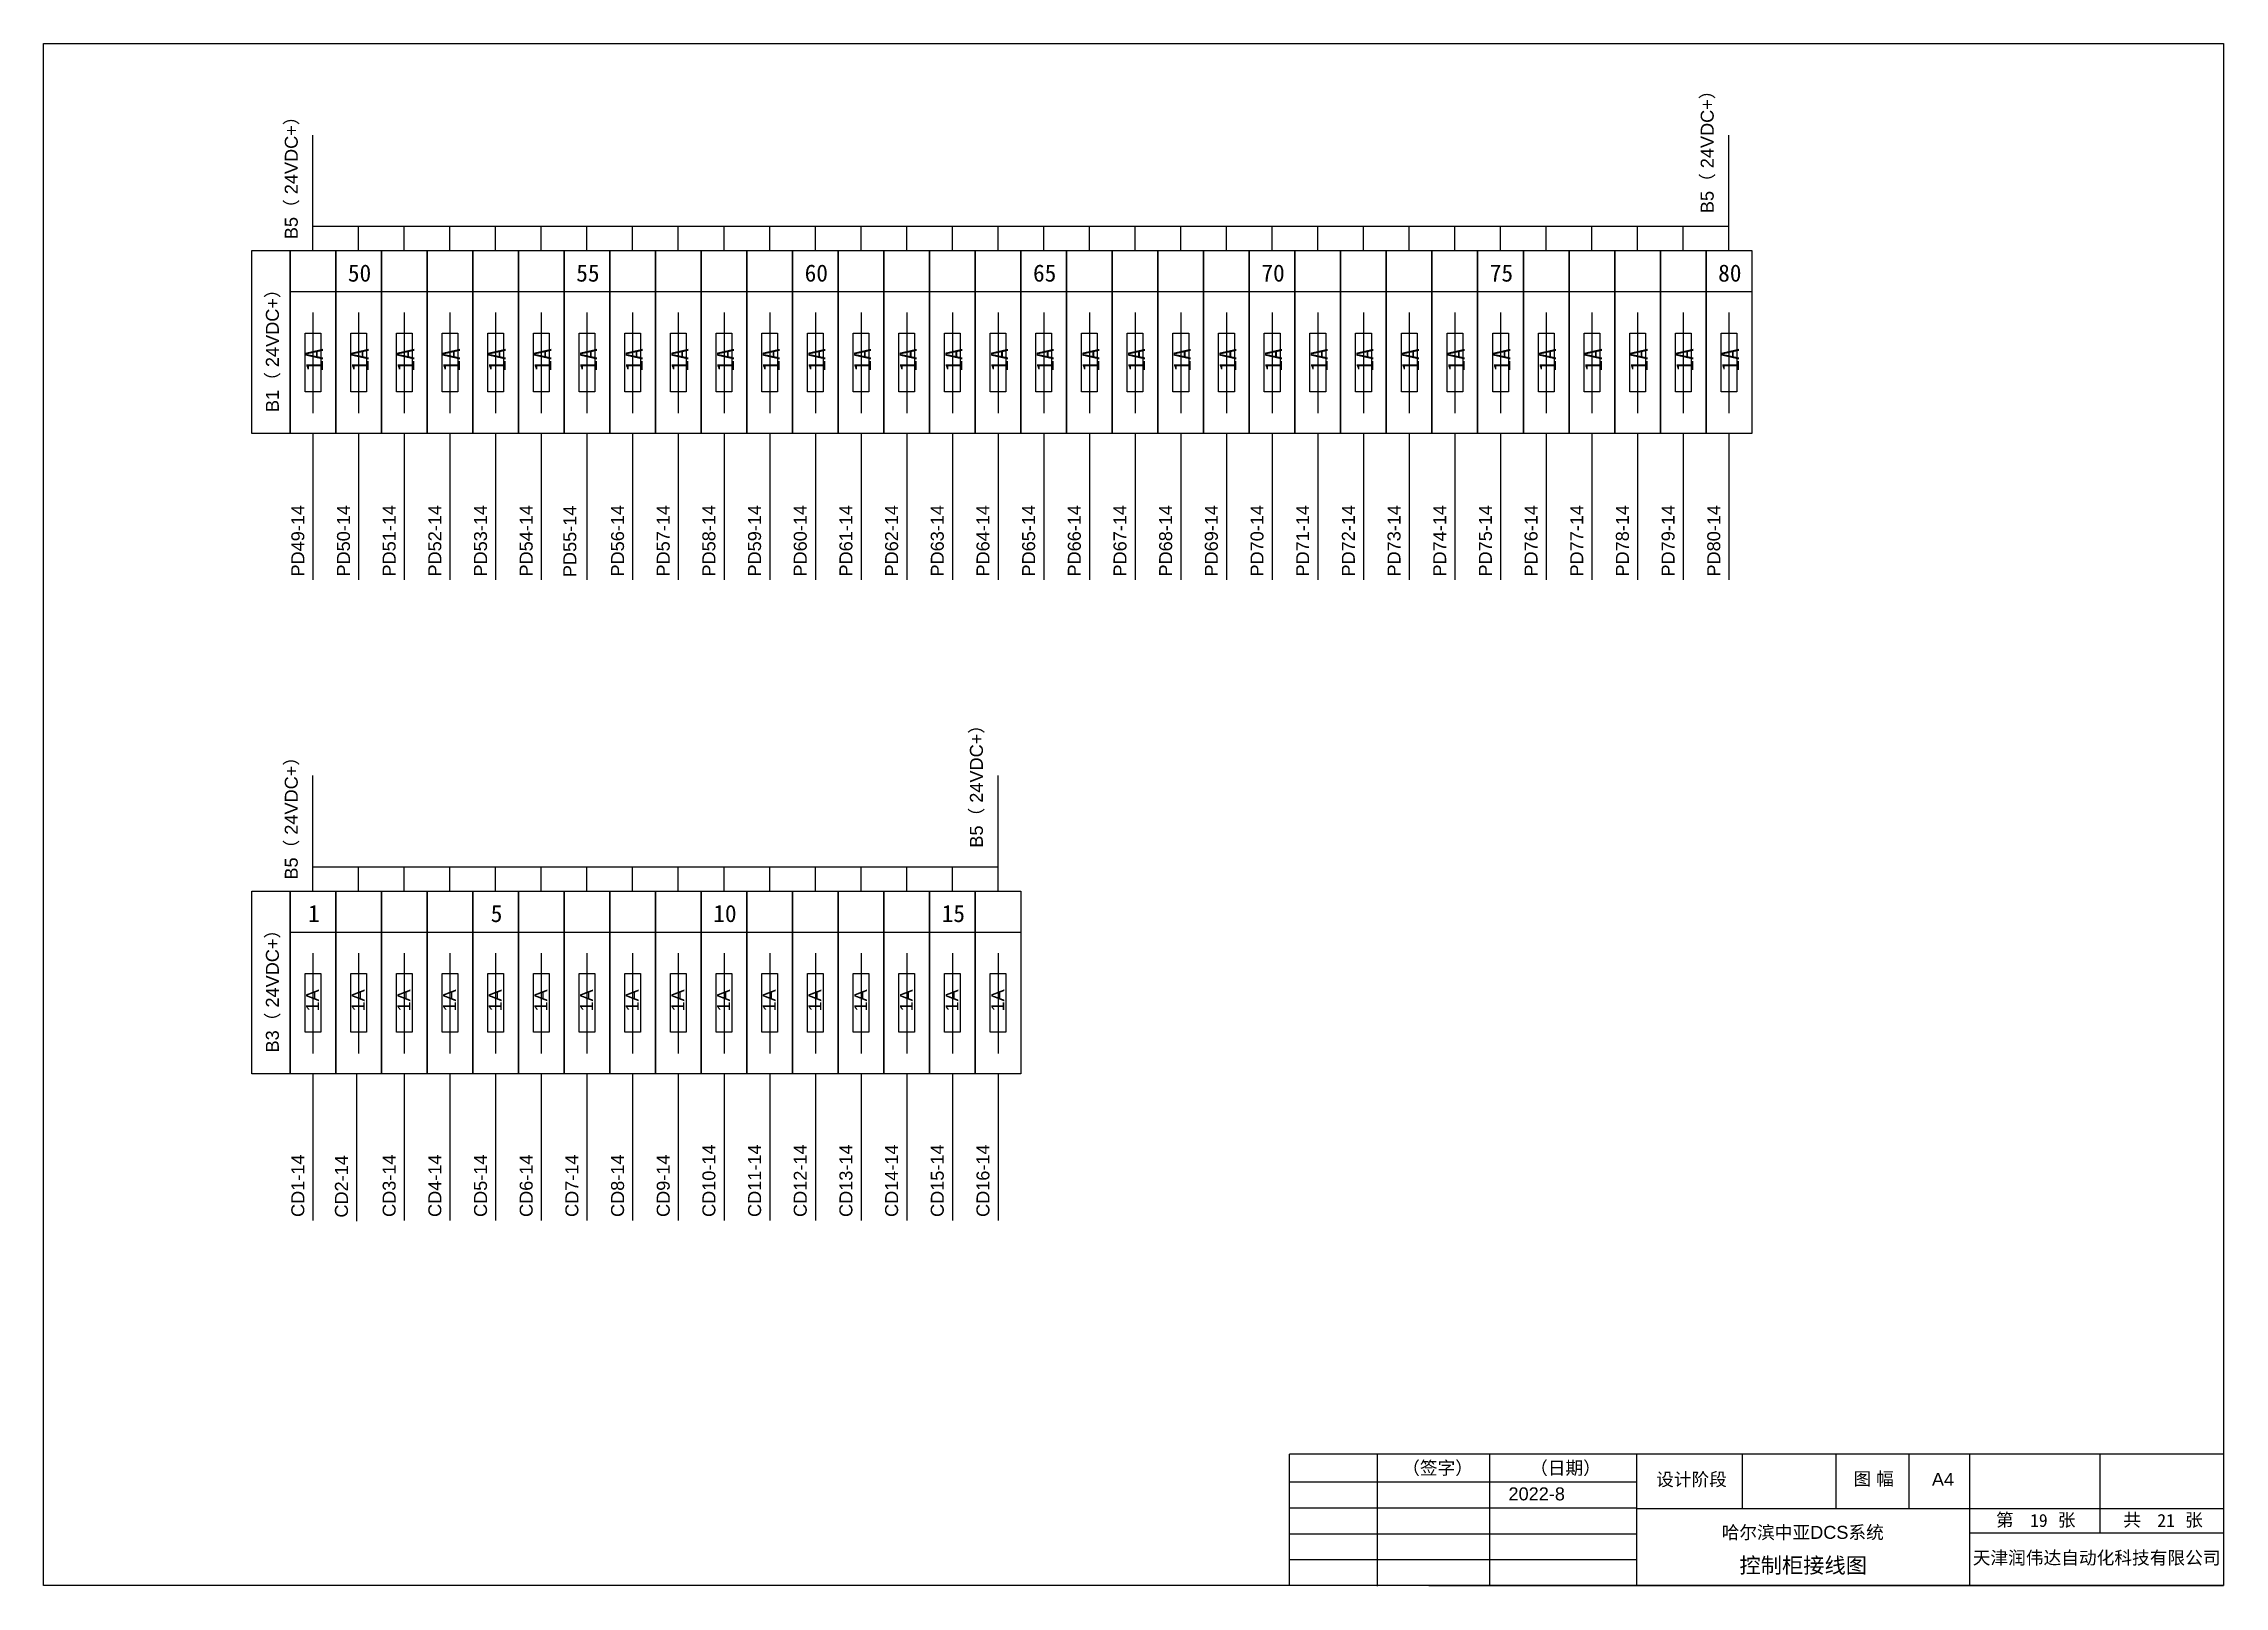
# Model space of a CAD drawing. Extents: x -156069 to -122631, y 9787 to 31117.
# Drawn here: x -151196 to -146995, y 9787 to 12759 of the extents above; entities that cross this region are included whole.
import ezdxf
from ezdxf.enums import TextEntityAlignment as Align

# ---------------------------------------------------------------- set-up
doc = ezdxf.new("R2010")
doc.units = 0
doc.layers.get('0').update_dxf_attribs({"linetype": 'CONTINUOUS'})
doc.layers.add('1', color=143, linetype='CONTINUOUS')
doc.layers.add('TEXT', color=3, linetype='CONTINUOUS')
doc.styles.add('Arial', font='arial.ttf')
doc.styles.get("Standard").update_dxf_attribs({"font": ''})
doc.styles.get('Standard').set_extended_font_data('SimSun')

msp = doc.modelspace()

# ---------------------------------------------------------------- texts
at = {"color": 3, "style": 'Arial'}
for s, p in [('B5（ 24VDC+）', (-147978.51218, 12559.20421)), ('B5（ 24VDC+）', (-150706.51218, 12509.1038)), ('B1（ 24VDC+）', (-150742.90368, 12176.14838)), ('B5（ 24VDC+）', (-149386.51218, 11337.04829)), ('B5（ 24VDC+）', (-150706.51218, 11275.53072)), ('B3（ 24VDC+）', (-150742.90368, 10942.5753)), ('1A', (-150665.49169, 10916.04282)), ('1A', (-150577.49169, 10916.04282)), ('1A', (-150489.49169, 10916.04282)), ('1A', (-150401.49169, 10916.04282)), ('1A', (-150313.49169, 10916.04282)), ('1A', (-150225.49169, 10916.04282)), ('1A', (-150137.49169, 10916.04282)), ('1A', (-150049.49169, 10916.04282)), ('1A', (-149961.49169, 10916.04282)), ('1A', (-149873.49169, 10916.04282)), ('1A', (-149785.49169, 10916.04282)), ('1A', (-149697.49169, 10916.04282)), ('1A', (-149609.49169, 10916.04282)), ('1A', (-149521.49169, 10916.04282)), ('1A', (-149433.49169, 10916.04282)), ('1A', (-149345.49169, 10916.04282))]:
    msp.add_text(s, height=25, rotation=90, dxfattribs=at).set_placement(p, align=Align.CENTER)
for s, p in [('PD49-14', (-150693.89495, 11732.46228)), ('PD50-14', (-150605.89495, 11732.46228)), ('PD51-14', (-150517.89495, 11732.46228)), ('PD52-14', (-150429.89495, 11732.46228)), ('PD53-14', (-150341.89495, 11732.46228)), ('PD54-14', (-150253.89495, 11732.46228)), ('PD55-14', (-150169.84953, 11731.29714)), ('PD56-14', (-150077.89495, 11732.46228)), ('PD57-14', (-149989.89495, 11732.46228)), ('PD58-14', (-149901.89495, 11732.46228)), ('PD59-14', (-149813.89495, 11732.46228)), ('PD60-14', (-149725.89495, 11732.46228)), ('PD61-14', (-149637.89495, 11732.46228)), ('PD62-14', (-149549.89495, 11732.46228)), ('PD63-14', (-149461.89495, 11732.46228)), ('PD64-14', (-149373.89495, 11732.46228)), ('PD65-14', (-149285.89495, 11732.46228)), ('PD66-14', (-149197.89495, 11732.46228)), ('PD67-14', (-149109.89495, 11732.46228)), ('PD68-14', (-149021.89495, 11732.46228)), ('PD69-14', (-148933.89495, 11732.46228)), ('PD70-14', (-148845.89495, 11732.46228)), ('PD71-14', (-148757.89495, 11732.46228)), ('PD72-14', (-148669.89495, 11732.46228)), ('PD73-14', (-148581.89495, 11732.46228)), ('PD74-14', (-148493.89495, 11732.46228)), ('PD75-14', (-148405.89495, 11732.46228)), ('PD76-14', (-148317.89495, 11732.46228)), ('PD77-14', (-148229.89495, 11732.46228)), ('PD78-14', (-148141.89495, 11732.46228)), ('PD79-14', (-148053.89495, 11732.46228)), ('PD80-14', (-147965.89495, 11732.46228)), ('CD10-14', (-149901.89495, 10498.88919)), ('CD11-14', (-149813.89495, 10498.88919)), ('CD12-14', (-149725.89495, 10498.88919)), ('CD13-14', (-149637.89495, 10498.88919)), ('CD14-14', (-149549.89495, 10498.88919)), ('CD15-14', (-149461.89495, 10498.88919)), ('CD16-14', (-149373.89495, 10498.88919)), ('CD1-14', (-150693.89495, 10498.88919)), ('CD2-14', (-150609.84953, 10497.72406)), ('CD3-14', (-150517.89495, 10498.88919)), ('CD4-14', (-150429.89495, 10498.88919)), ('CD5-14', (-150341.89495, 10498.88919)), ('CD6-14', (-150253.89495, 10498.88919)), ('CD7-14', (-150165.89495, 10498.88919)), ('CD8-14', (-150077.89495, 10498.88919)), ('CD9-14', (-149989.89495, 10498.88919))]:
    msp.add_text(s, height=25, rotation=90, dxfattribs=at).set_placement(p)
at = {"layer": '1', "style": 'Arial'}
for s, p in [('（签字）', (-148578.72135, 10002.98787)), ('（日期）', (-148332.28427, 10002.98787)), ('设计阶段', (-148089.50452, 9981.02322)), ('图 幅', (-147709.24366, 9982.1667)), ('A4', (-147558.12017, 9981.0712)), ('2022-8', (-148373.86176, 9953.07245))]:
    msp.add_text(s, height=25, dxfattribs=at).set_placement(p)
at = {"layer": '1'}
for s, p in [('第     张', (-147434.6426, 9902.96698)), ('19', (-147369.08372, 9901.91189)), ('共     张', (-147189.45912, 9902.96698)), ('21', (-147123.90024, 9901.91189))]:
    msp.add_text(s, height=25, dxfattribs=at).set_placement(p)
at = {"layer": '1', "style": 'Arial'}
for s, height, p in [('哈尔滨中亚DCS系统', 25, (-147806.96696, 9891.45976)), ('控制柜接线图', 30, (-147805.95944, 9827.9884)), ('天津润伟达自动化科技有限公司', 25, (-147240.77101, 9842.43331))]:
    msp.add_text(s, height=height, dxfattribs=at).set_placement(p, align=Align.MIDDLE_CENTER)
at = {"layer": 'TEXT'}
for s, p in [('50', (-150587.46812, 12300.53534)), ('55', (-150147.46812, 12300.53534)), ('60', (-149707.46812, 12300.53534)), ('65', (-149267.46812, 12300.53534)), ('70', (-148827.46812, 12300.53534)), ('75', (-148387.46812, 12300.53534)), ('80', (-147947.46812, 12300.53534)), ('1', (-150675.46812, 11066.96225)), ('5', (-150323.46812, 11066.96225)), ('10', (-149883.46812, 11066.96225)), ('15', (-149443.46812, 11066.96225))]:
    msp.add_text(s, height=33, dxfattribs=at).set_placement(p, align=Align.CENTER)
for p in [(-150658.02479, 12149.61591), (-150570.02479, 12149.61591), (-150482.02479, 12149.61591), (-150394.02479, 12149.61591), (-150306.02479, 12149.61591), (-150218.02479, 12149.61591), (-150130.02479, 12149.61591), (-150042.02479, 12149.61591), (-149954.02479, 12149.61591), (-149866.02479, 12149.61591), (-149778.02479, 12149.61591), (-149690.02479, 12149.61591), (-149602.02479, 12149.61591), (-149514.02479, 12149.61591), (-149426.02479, 12149.61591), (-149338.02479, 12149.61591), (-149250.02479, 12149.61591), (-149162.02479, 12149.61591), (-149074.02479, 12149.61591), (-148986.02479, 12149.61591), (-148898.02479, 12149.61591), (-148810.02479, 12149.61591), (-148722.02479, 12149.61591), (-148634.02479, 12149.61591), (-148546.02479, 12149.61591), (-148458.02479, 12149.61591), (-148370.02479, 12149.61591), (-148282.02479, 12149.61591), (-148194.02479, 12149.61591), (-148106.02479, 12149.61591), (-148018.02479, 12149.61591), (-147930.02479, 12149.61591)]:
    msp.add_text('1A', height=33, rotation=90, dxfattribs=at).set_placement(p, align=Align.CENTER)

# ---------------------------------------------------------------- linework, layer by layer
for p, q in [((-150677.26859, 12407.19715), (-150677.26859, 12582.59155)), ((-150677.26859, 12407.19715), (-150677.26859, 12582.59155)), ((-147949.26859, 12407.19715), (-147949.26859, 12582.59155)), ((-150677.26859, 12360.13556), (-150677.26859, 12407.19715)), ((-150677.26859, 12407.19715), (-147949.26859, 12407.19715)), ((-150589.26859, 12360.13556), (-150589.26859, 12407.19715)), ((-150501.26859, 12360.13556), (-150501.26859, 12407.19715)), ((-150413.26859, 12360.13556), (-150413.26859, 12407.19715)), ((-150325.26859, 12360.13556), (-150325.26859, 12407.19715)), ((-150237.26859, 12360.13556), (-150237.26859, 12407.19715)), ((-150149.26859, 12360.13556), (-150149.26859, 12407.19715)), ((-150061.26859, 12360.13556), (-150061.26859, 12407.19715)), ((-149973.26859, 12360.13556), (-149973.26859, 12407.19715)), ((-149885.26859, 12360.13556), (-149885.26859, 12407.19715)), ((-149797.26859, 12360.13556), (-149797.26859, 12407.19715)), ((-149709.26859, 12360.13556), (-149709.26859, 12407.19715)), ((-149621.26859, 12360.13556), (-149621.26859, 12407.19715)), ((-149533.26859, 12360.13556), (-149533.26859, 12407.19715)), ((-149445.26859, 12360.13556), (-149445.26859, 12407.19715)), ((-149357.26859, 12360.13556), (-149357.26859, 12407.19715)), ((-149269.26859, 12360.13556), (-149269.26859, 12407.19715)), ((-149181.26859, 12360.13556), (-149181.26859, 12407.19715)), ((-149093.26859, 12360.13556), (-149093.26859, 12407.19715)), ((-149005.26859, 12360.13556), (-149005.26859, 12407.19715)), ((-148917.26859, 12360.13556), (-148917.26859, 12407.19715)), ((-148829.26859, 12360.13556), (-148829.26859, 12407.19715)), ((-148741.26859, 12360.13556), (-148741.26859, 12407.19715)), ((-148653.26859, 12360.13556), (-148653.26859, 12407.19715)), ((-148565.26859, 12360.13556), (-148565.26859, 12407.19715)), ((-148477.26859, 12360.13556), (-148477.26859, 12407.19715)), ((-148389.26859, 12360.13556), (-148389.26859, 12407.19715)), ((-148301.26859, 12360.13556), (-148301.26859, 12407.19715)), ((-148213.26859, 12360.13556), (-148213.26859, 12407.19715)), ((-148125.26859, 12360.13556), (-148125.26859, 12407.19715)), ((-148037.26859, 12360.13556), (-148037.26859, 12407.19715)), ((-147949.26859, 12360.13556), (-147949.26859, 12407.19715)), ((-150677.26859, 12008.13556), (-150677.26859, 11725.81537)), ((-150589.26859, 12008.13556), (-150589.26859, 11725.81537)), ((-150501.26859, 12008.13556), (-150501.26859, 11725.81537)), ((-150413.26859, 12008.13556), (-150413.26859, 11725.81537)), ((-150325.26859, 12008.13556), (-150325.26859, 11725.81537)), ((-150237.26859, 12008.13556), (-150237.26859, 11725.81537)), ((-150149.26859, 12008.13556), (-150149.26859, 11725.81537)), ((-150061.26859, 12008.13556), (-150061.26859, 11725.81537)), ((-149973.26859, 12008.13556), (-149973.26859, 11725.81537)), ((-149885.26859, 12008.13556), (-149885.26859, 11725.81537)), ((-149797.26859, 12008.13556), (-149797.26859, 11725.81537)), ((-149709.26859, 12008.13556), (-149709.26859, 11725.81537)), ((-149621.26859, 12008.13556), (-149621.26859, 11725.81537)), ((-149533.26859, 12008.13556), (-149533.26859, 11725.81537)), ((-149445.26859, 12008.13556), (-149445.26859, 11725.81537)), ((-149357.26859, 12008.13556), (-149357.26859, 11725.81537)), ((-149269.26859, 12008.13556), (-149269.26859, 11725.81537)), ((-149181.26859, 12008.13556), (-149181.26859, 11725.81537)), ((-149093.26859, 12008.13556), (-149093.26859, 11725.81537)), ((-149005.26859, 12008.13556), (-149005.26859, 11725.81537)), ((-148917.26859, 12008.13556), (-148917.26859, 11725.81537)), ((-148829.26859, 12008.13556), (-148829.26859, 11725.81537)), ((-148741.26859, 12008.13556), (-148741.26859, 11725.81537)), ((-148653.26859, 12008.13556), (-148653.26859, 11725.81537)), ((-148565.26859, 12008.13556), (-148565.26859, 11725.81537)), ((-148477.26859, 12008.13556), (-148477.26859, 11725.81537)), ((-148389.26859, 12008.13556), (-148389.26859, 11725.81537)), ((-148301.26859, 12008.13556), (-148301.26859, 11725.81537)), ((-148213.26859, 12008.13556), (-148213.26859, 11725.81537)), ((-148125.26859, 12008.13556), (-148125.26859, 11725.81537)), ((-148037.26859, 12008.13556), (-148037.26859, 11725.81537)), ((-147949.26859, 12008.13556), (-147949.26859, 11725.81537)), ((-150677.26859, 11173.62407), (-150677.26859, 11349.01847)), ((-150677.26859, 11173.62407), (-150677.26859, 11349.01847)), ((-149357.26859, 11173.62407), (-149357.26859, 11349.01847)), ((-150677.26859, 11173.62407), (-149357.26859, 11173.62407)), ((-150677.26859, 11126.56247), (-150677.26859, 11173.62407)), ((-150589.26859, 11126.56247), (-150589.26859, 11173.62407)), ((-150501.26859, 11126.56247), (-150501.26859, 11173.62407)), ((-150413.26859, 11126.56247), (-150413.26859, 11173.62407)), ((-150325.26859, 11126.56247), (-150325.26859, 11173.62407)), ((-150237.26859, 11126.56247), (-150237.26859, 11173.62407)), ((-150149.26859, 11126.56247), (-150149.26859, 11173.62407)), ((-150061.26859, 11126.56247), (-150061.26859, 11173.62407)), ((-149973.26859, 11126.56247), (-149973.26859, 11173.62407)), ((-149885.26859, 11126.56247), (-149885.26859, 11173.62407)), ((-149797.26859, 11126.56247), (-149797.26859, 11173.62407)), ((-149709.26859, 11126.56247), (-149709.26859, 11173.62407)), ((-149621.26859, 11126.56247), (-149621.26859, 11173.62407)), ((-149533.26859, 11126.56247), (-149533.26859, 11173.62407)), ((-149445.26859, 11126.56247), (-149445.26859, 11173.62407)), ((-149357.26859, 11126.56247), (-149357.26859, 11173.62407)), ((-150677.26859, 10774.56247), (-150677.26859, 10492.24229)), ((-150593.22318, 10773.39733), (-150593.22318, 10491.07715)), ((-150501.26859, 10774.56247), (-150501.26859, 10492.24229)), ((-150413.26859, 10774.56247), (-150413.26859, 10492.24229)), ((-150325.26859, 10774.56247), (-150325.26859, 10492.24229)), ((-150237.26859, 10774.56247), (-150237.26859, 10492.24229)), ((-150149.26859, 10774.56247), (-150149.26859, 10492.24229)), ((-150061.26859, 10774.56247), (-150061.26859, 10492.24229)), ((-149973.26859, 10774.56247), (-149973.26859, 10492.24229)), ((-149885.26859, 10774.56247), (-149885.26859, 10492.24229)), ((-149797.26859, 10774.56247), (-149797.26859, 10492.24229)), ((-149709.26859, 10774.56247), (-149709.26859, 10492.24229)), ((-149621.26859, 10774.56247), (-149621.26859, 10492.24229)), ((-149533.26859, 10774.56247), (-149533.26859, 10492.24229)), ((-149445.26859, 10774.56247), (-149445.26859, 10492.24229)), ((-149357.26859, 10774.56247), (-149357.26859, 10492.24229))]:
    msp.add_line(p, q)
at = {"color": 1}
for p, q in [((-150721.26859, 12281.19259), (-147905.26859, 12281.19259)), ((-150677.26859, 12240.86675), (-150677.26859, 12047.12873)), ((-150589.26859, 12240.86675), (-150589.26859, 12047.12873)), ((-150501.26859, 12240.86675), (-150501.26859, 12047.12873)), ((-150413.26859, 12240.86675), (-150413.26859, 12047.12873)), ((-150325.26859, 12240.86675), (-150325.26859, 12047.12873)), ((-150237.26859, 12240.86675), (-150237.26859, 12047.12873)), ((-150149.26859, 12240.86675), (-150149.26859, 12047.12873)), ((-150061.26859, 12240.86675), (-150061.26859, 12047.12873)), ((-149973.26859, 12240.86675), (-149973.26859, 12047.12873)), ((-149885.26859, 12240.86675), (-149885.26859, 12047.12873)), ((-149797.26859, 12240.86675), (-149797.26859, 12047.12873)), ((-149709.26859, 12240.86675), (-149709.26859, 12047.12873)), ((-149621.26859, 12240.86675), (-149621.26859, 12047.12873)), ((-149533.26859, 12240.86675), (-149533.26859, 12047.12873)), ((-149445.26859, 12240.86675), (-149445.26859, 12047.12873)), ((-149357.26859, 12240.86675), (-149357.26859, 12047.12873)), ((-149269.26859, 12240.86675), (-149269.26859, 12047.12873)), ((-149181.26859, 12240.86675), (-149181.26859, 12047.12873)), ((-149093.26859, 12240.86675), (-149093.26859, 12047.12873)), ((-149005.26859, 12240.86675), (-149005.26859, 12047.12873)), ((-148917.26859, 12240.86675), (-148917.26859, 12047.12873)), ((-148829.26859, 12240.86675), (-148829.26859, 12047.12873)), ((-148741.26859, 12240.86675), (-148741.26859, 12047.12873)), ((-148653.26859, 12240.86675), (-148653.26859, 12047.12873)), ((-148565.26859, 12240.86675), (-148565.26859, 12047.12873)), ((-148477.26859, 12240.86675), (-148477.26859, 12047.12873)), ((-148389.26859, 12240.86675), (-148389.26859, 12047.12873)), ((-148301.26859, 12240.86675), (-148301.26859, 12047.12873)), ((-148213.26859, 12240.86675), (-148213.26859, 12047.12873)), ((-148125.26859, 12240.86675), (-148125.26859, 12047.12873)), ((-148037.26859, 12240.86675), (-148037.26859, 12047.12873)), ((-147949.26859, 12240.86675), (-147949.26859, 12047.12873)), ((-150721.26859, 11047.61951), (-149313.26859, 11047.61951)), ((-150677.26859, 11007.29366), (-150677.26859, 10813.55565)), ((-150589.26859, 11007.29366), (-150589.26859, 10813.55565)), ((-150501.26859, 11007.29366), (-150501.26859, 10813.55565)), ((-150413.26859, 11007.29366), (-150413.26859, 10813.55565)), ((-150325.26859, 11007.29366), (-150325.26859, 10813.55565)), ((-150237.26859, 11007.29366), (-150237.26859, 10813.55565)), ((-150149.26859, 11007.29366), (-150149.26859, 10813.55565)), ((-150061.26859, 11007.29366), (-150061.26859, 10813.55565)), ((-149973.26859, 11007.29366), (-149973.26859, 10813.55565)), ((-149885.26859, 11007.29366), (-149885.26859, 10813.55565)), ((-149797.26859, 11007.29366), (-149797.26859, 10813.55565)), ((-149709.26859, 11007.29366), (-149709.26859, 10813.55565)), ((-149621.26859, 11007.29366), (-149621.26859, 10813.55565)), ((-149533.26859, 11007.29366), (-149533.26859, 10813.55565)), ((-149445.26859, 11007.29366), (-149445.26859, 10813.55565)), ((-149357.26859, 11007.29366), (-149357.26859, 10813.55565))]:
    msp.add_line(p, q, dxfattribs=at)
for points in [[(-150794.64436, 12360.13556), (-150721.26859, 12360.13556), (-150721.26859, 12008.13556), (-150794.64436, 12008.13556)], [(-150721.26859, 12360.13556), (-150633.26859, 12360.13556), (-150633.26859, 12008.13556), (-150721.26859, 12008.13556)], [(-150633.26859, 12360.13556), (-150545.26859, 12360.13556), (-150545.26859, 12008.13556), (-150633.26859, 12008.13556)], [(-150545.26859, 12360.13556), (-150457.26859, 12360.13556), (-150457.26859, 12008.13556), (-150545.26859, 12008.13556)], [(-150457.26859, 12360.13556), (-150369.26859, 12360.13556), (-150369.26859, 12008.13556), (-150457.26859, 12008.13556)], [(-150369.26859, 12360.13556), (-150281.26859, 12360.13556), (-150281.26859, 12008.13556), (-150369.26859, 12008.13556)], [(-150281.26859, 12360.13556), (-150193.26859, 12360.13556), (-150193.26859, 12008.13556), (-150281.26859, 12008.13556)], [(-150193.26859, 12360.13556), (-150105.26859, 12360.13556), (-150105.26859, 12008.13556), (-150193.26859, 12008.13556)], [(-150105.26859, 12360.13556), (-150017.26859, 12360.13556), (-150017.26859, 12008.13556), (-150105.26859, 12008.13556)], [(-150017.26859, 12360.13556), (-149929.26859, 12360.13556), (-149929.26859, 12008.13556), (-150017.26859, 12008.13556)], [(-149929.26859, 12360.13556), (-149841.26859, 12360.13556), (-149841.26859, 12008.13556), (-149929.26859, 12008.13556)], [(-149841.26859, 12360.13556), (-149753.26859, 12360.13556), (-149753.26859, 12008.13556), (-149841.26859, 12008.13556)], [(-149753.26859, 12360.13556), (-149665.26859, 12360.13556), (-149665.26859, 12008.13556), (-149753.26859, 12008.13556)], [(-149665.26859, 12360.13556), (-149577.26859, 12360.13556), (-149577.26859, 12008.13556), (-149665.26859, 12008.13556)], [(-149577.26859, 12360.13556), (-149489.26859, 12360.13556), (-149489.26859, 12008.13556), (-149577.26859, 12008.13556)], [(-149489.26859, 12360.13556), (-149401.26859, 12360.13556), (-149401.26859, 12008.13556), (-149489.26859, 12008.13556)], [(-149401.26859, 12360.13556), (-149313.26859, 12360.13556), (-149313.26859, 12008.13556), (-149401.26859, 12008.13556)], [(-149313.26859, 12360.13556), (-149225.26859, 12360.13556), (-149225.26859, 12008.13556), (-149313.26859, 12008.13556)], [(-149225.26859, 12360.13556), (-149137.26859, 12360.13556), (-149137.26859, 12008.13556), (-149225.26859, 12008.13556)], [(-149137.26859, 12360.13556), (-149049.26859, 12360.13556), (-149049.26859, 12008.13556), (-149137.26859, 12008.13556)], [(-149049.26859, 12360.13556), (-148961.26859, 12360.13556), (-148961.26859, 12008.13556), (-149049.26859, 12008.13556)], [(-148961.26859, 12360.13556), (-148873.26859, 12360.13556), (-148873.26859, 12008.13556), (-148961.26859, 12008.13556)], [(-148873.26859, 12360.13556), (-148785.26859, 12360.13556), (-148785.26859, 12008.13556), (-148873.26859, 12008.13556)], [(-148785.26859, 12360.13556), (-148697.26859, 12360.13556), (-148697.26859, 12008.13556), (-148785.26859, 12008.13556)], [(-148697.26859, 12360.13556), (-148609.26859, 12360.13556), (-148609.26859, 12008.13556), (-148697.26859, 12008.13556)], [(-148609.26859, 12360.13556), (-148521.26859, 12360.13556), (-148521.26859, 12008.13556), (-148609.26859, 12008.13556)], [(-148521.26859, 12360.13556), (-148433.26859, 12360.13556), (-148433.26859, 12008.13556), (-148521.26859, 12008.13556)], [(-148433.26859, 12360.13556), (-148345.26859, 12360.13556), (-148345.26859, 12008.13556), (-148433.26859, 12008.13556)], [(-148345.26859, 12360.13556), (-148257.26859, 12360.13556), (-148257.26859, 12008.13556), (-148345.26859, 12008.13556)], [(-148257.26859, 12360.13556), (-148169.26859, 12360.13556), (-148169.26859, 12008.13556), (-148257.26859, 12008.13556)], [(-148169.26859, 12360.13556), (-148081.26859, 12360.13556), (-148081.26859, 12008.13556), (-148169.26859, 12008.13556)], [(-148081.26859, 12360.13556), (-147993.26859, 12360.13556), (-147993.26859, 12008.13556), (-148081.26859, 12008.13556)], [(-147993.26859, 12360.13556), (-147905.26859, 12360.13556), (-147905.26859, 12008.13556), (-147993.26859, 12008.13556)], [(-150692.3163, 12201.20891), (-150662.04505, 12201.20891), (-150662.04505, 12088.34043), (-150692.3163, 12088.34043)], [(-150604.3163, 12201.20891), (-150574.04505, 12201.20891), (-150574.04505, 12088.34043), (-150604.3163, 12088.34043)], [(-150516.3163, 12201.20891), (-150486.04505, 12201.20891), (-150486.04505, 12088.34043), (-150516.3163, 12088.34043)], [(-150428.3163, 12201.20891), (-150398.04505, 12201.20891), (-150398.04505, 12088.34043), (-150428.3163, 12088.34043)], [(-150340.3163, 12201.20891), (-150310.04505, 12201.20891), (-150310.04505, 12088.34043), (-150340.3163, 12088.34043)], [(-150252.3163, 12201.20891), (-150222.04505, 12201.20891), (-150222.04505, 12088.34043), (-150252.3163, 12088.34043)], [(-150164.3163, 12201.20891), (-150134.04505, 12201.20891), (-150134.04505, 12088.34043), (-150164.3163, 12088.34043)], [(-150076.3163, 12201.20891), (-150046.04505, 12201.20891), (-150046.04505, 12088.34043), (-150076.3163, 12088.34043)], [(-149988.3163, 12201.20891), (-149958.04505, 12201.20891), (-149958.04505, 12088.34043), (-149988.3163, 12088.34043)], [(-149900.3163, 12201.20891), (-149870.04505, 12201.20891), (-149870.04505, 12088.34043), (-149900.3163, 12088.34043)], [(-149812.3163, 12201.20891), (-149782.04505, 12201.20891), (-149782.04505, 12088.34043), (-149812.3163, 12088.34043)], [(-149724.3163, 12201.20891), (-149694.04505, 12201.20891), (-149694.04505, 12088.34043), (-149724.3163, 12088.34043)], [(-149636.3163, 12201.20891), (-149606.04505, 12201.20891), (-149606.04505, 12088.34043), (-149636.3163, 12088.34043)], [(-149548.3163, 12201.20891), (-149518.04505, 12201.20891), (-149518.04505, 12088.34043), (-149548.3163, 12088.34043)], [(-149460.3163, 12201.20891), (-149430.04505, 12201.20891), (-149430.04505, 12088.34043), (-149460.3163, 12088.34043)], [(-149372.3163, 12201.20891), (-149342.04505, 12201.20891), (-149342.04505, 12088.34043), (-149372.3163, 12088.34043)], [(-149284.3163, 12201.20891), (-149254.04505, 12201.20891), (-149254.04505, 12088.34043), (-149284.3163, 12088.34043)], [(-149196.3163, 12201.20891), (-149166.04505, 12201.20891), (-149166.04505, 12088.34043), (-149196.3163, 12088.34043)], [(-149108.3163, 12201.20891), (-149078.04505, 12201.20891), (-149078.04505, 12088.34043), (-149108.3163, 12088.34043)], [(-149020.3163, 12201.20891), (-148990.04505, 12201.20891), (-148990.04505, 12088.34043), (-149020.3163, 12088.34043)], [(-148932.3163, 12201.20891), (-148902.04505, 12201.20891), (-148902.04505, 12088.34043), (-148932.3163, 12088.34043)], [(-148844.3163, 12201.20891), (-148814.04505, 12201.20891), (-148814.04505, 12088.34043), (-148844.3163, 12088.34043)], [(-148756.3163, 12201.20891), (-148726.04505, 12201.20891), (-148726.04505, 12088.34043), (-148756.3163, 12088.34043)], [(-148668.3163, 12201.20891), (-148638.04505, 12201.20891), (-148638.04505, 12088.34043), (-148668.3163, 12088.34043)], [(-148580.3163, 12201.20891), (-148550.04505, 12201.20891), (-148550.04505, 12088.34043), (-148580.3163, 12088.34043)], [(-148492.3163, 12201.20891), (-148462.04505, 12201.20891), (-148462.04505, 12088.34043), (-148492.3163, 12088.34043)], [(-148404.3163, 12201.20891), (-148374.04505, 12201.20891), (-148374.04505, 12088.34043), (-148404.3163, 12088.34043)], [(-148316.3163, 12201.20891), (-148286.04505, 12201.20891), (-148286.04505, 12088.34043), (-148316.3163, 12088.34043)], [(-148228.3163, 12201.20891), (-148198.04505, 12201.20891), (-148198.04505, 12088.34043), (-148228.3163, 12088.34043)], [(-148140.3163, 12201.20891), (-148110.04505, 12201.20891), (-148110.04505, 12088.34043), (-148140.3163, 12088.34043)], [(-148052.3163, 12201.20891), (-148022.04505, 12201.20891), (-148022.04505, 12088.34043), (-148052.3163, 12088.34043)], [(-147964.3163, 12201.20891), (-147934.04505, 12201.20891), (-147934.04505, 12088.34043), (-147964.3163, 12088.34043)], [(-150794.64436, 11126.56247), (-150721.26859, 11126.56247), (-150721.26859, 10774.56247), (-150794.64436, 10774.56247)], [(-150721.26859, 11126.56247), (-150633.26859, 11126.56247), (-150633.26859, 10774.56247), (-150721.26859, 10774.56247)], [(-150633.26859, 11126.56247), (-150545.26859, 11126.56247), (-150545.26859, 10774.56247), (-150633.26859, 10774.56247)], [(-150545.26859, 11126.56247), (-150457.26859, 11126.56247), (-150457.26859, 10774.56247), (-150545.26859, 10774.56247)], [(-150457.26859, 11126.56247), (-150369.26859, 11126.56247), (-150369.26859, 10774.56247), (-150457.26859, 10774.56247)], [(-150369.26859, 11126.56247), (-150281.26859, 11126.56247), (-150281.26859, 10774.56247), (-150369.26859, 10774.56247)], [(-150281.26859, 11126.56247), (-150193.26859, 11126.56247), (-150193.26859, 10774.56247), (-150281.26859, 10774.56247)], [(-150193.26859, 11126.56247), (-150105.26859, 11126.56247), (-150105.26859, 10774.56247), (-150193.26859, 10774.56247)], [(-150105.26859, 11126.56247), (-150017.26859, 11126.56247), (-150017.26859, 10774.56247), (-150105.26859, 10774.56247)], [(-150017.26859, 11126.56247), (-149929.26859, 11126.56247), (-149929.26859, 10774.56247), (-150017.26859, 10774.56247)], [(-149929.26859, 11126.56247), (-149841.26859, 11126.56247), (-149841.26859, 10774.56247), (-149929.26859, 10774.56247)], [(-149841.26859, 11126.56247), (-149753.26859, 11126.56247), (-149753.26859, 10774.56247), (-149841.26859, 10774.56247)], [(-149753.26859, 11126.56247), (-149665.26859, 11126.56247), (-149665.26859, 10774.56247), (-149753.26859, 10774.56247)], [(-149665.26859, 11126.56247), (-149577.26859, 11126.56247), (-149577.26859, 10774.56247), (-149665.26859, 10774.56247)], [(-149577.26859, 11126.56247), (-149489.26859, 11126.56247), (-149489.26859, 10774.56247), (-149577.26859, 10774.56247)], [(-149489.26859, 11126.56247), (-149401.26859, 11126.56247), (-149401.26859, 10774.56247), (-149489.26859, 10774.56247)], [(-149401.26859, 11126.56247), (-149313.26859, 11126.56247), (-149313.26859, 10774.56247), (-149401.26859, 10774.56247)], [(-150692.3163, 10967.63582), (-150662.04505, 10967.63582), (-150662.04505, 10854.76735), (-150692.3163, 10854.76735)], [(-150604.3163, 10967.63582), (-150574.04505, 10967.63582), (-150574.04505, 10854.76735), (-150604.3163, 10854.76735)], [(-150516.3163, 10967.63582), (-150486.04505, 10967.63582), (-150486.04505, 10854.76735), (-150516.3163, 10854.76735)], [(-150428.3163, 10967.63582), (-150398.04505, 10967.63582), (-150398.04505, 10854.76735), (-150428.3163, 10854.76735)], [(-150340.3163, 10967.63582), (-150310.04505, 10967.63582), (-150310.04505, 10854.76735), (-150340.3163, 10854.76735)], [(-150252.3163, 10967.63582), (-150222.04505, 10967.63582), (-150222.04505, 10854.76735), (-150252.3163, 10854.76735)], [(-150164.3163, 10967.63582), (-150134.04505, 10967.63582), (-150134.04505, 10854.76735), (-150164.3163, 10854.76735)], [(-150076.3163, 10967.63582), (-150046.04505, 10967.63582), (-150046.04505, 10854.76735), (-150076.3163, 10854.76735)], [(-149988.3163, 10967.63582), (-149958.04505, 10967.63582), (-149958.04505, 10854.76735), (-149988.3163, 10854.76735)], [(-149900.3163, 10967.63582), (-149870.04505, 10967.63582), (-149870.04505, 10854.76735), (-149900.3163, 10854.76735)], [(-149812.3163, 10967.63582), (-149782.04505, 10967.63582), (-149782.04505, 10854.76735), (-149812.3163, 10854.76735)], [(-149724.3163, 10967.63582), (-149694.04505, 10967.63582), (-149694.04505, 10854.76735), (-149724.3163, 10854.76735)], [(-149636.3163, 10967.63582), (-149606.04505, 10967.63582), (-149606.04505, 10854.76735), (-149636.3163, 10854.76735)], [(-149548.3163, 10967.63582), (-149518.04505, 10967.63582), (-149518.04505, 10854.76735), (-149548.3163, 10854.76735)], [(-149460.3163, 10967.63582), (-149430.04505, 10967.63582), (-149430.04505, 10854.76735), (-149460.3163, 10854.76735)], [(-149372.3163, 10967.63582), (-149342.04505, 10967.63582), (-149342.04505, 10854.76735), (-149372.3163, 10854.76735)]]:
    msp.add_lwpolyline(points, close=True, dxfattribs=at)
at = {"layer": '1'}
for p, q in [((-151196.11883, 12758.91579), (-146996.11885, 12758.91579)), ((-151196.11883, 9788.91579), (-151196.11883, 12758.91579)), ((-146996.11885, 12758.91579), (-146996.11885, 9788.91579)), ((-148626.96843, 10042.38963), (-148626.96843, 9788.09112)), ((-148410.59717, 10042.38963), (-148410.59717, 9788.09112)), ((-148127.17739, 10042.38963), (-148127.17739, 9788.09112)), ((-147923.67937, 10042.38963), (-147923.67937, 9937.4825)), ((-147743.05158, 10042.38963), (-147743.05158, 9937.4825)), ((-147602.28064, 10042.38963), (-147602.28064, 9937.4825)), ((-147485.66568, 10042.38963), (-147485.66568, 9788.09112)), ((-147234.45785, 10042.38963), (-147234.45785, 9889.62437)), ((-148796.1189, 9988.91579), (-148127.17739, 9988.91579)), ((-148796.1189, 9938.91579), (-148127.17739, 9938.91579)), ((-148127.17739, 9937.4825), (-147381.65458, 9937.4825)), ((-147382.91919, 9937.4825), (-146996.11885, 9937.4825)), ((-148796.1189, 9888.91579), (-148127.17739, 9888.91579)), ((-146996.11885, 9889.62437), (-147485.66568, 9889.62437)), ((-148796.1189, 9838.91579), (-148127.17739, 9838.91579)), ((-146996.11885, 9788.91579), (-151196.11883, 9788.91579)), ((-148527.5438, 9788.91579), (-148796.1189, 9788.91579)), ((-148527.5438, 9788.91579), (-146996.11885, 9788.91579))]:
    msp.add_line(p, q, dxfattribs=at)
at = {"layer": '1', "const_width": 3}
for points in [[(-148796.1189, 10042.38963), (-146996.11885, 10042.38963)], [(-148796.1189, 9788.91579), (-148796.1189, 10042.38963)]]:
    msp.add_lwpolyline(points, dxfattribs=at)

msp.set_redraw_order([(e.dxf.handle, doc.entitydb.next_handle()) for e in msp.query("TEXT MTEXT ATTDEF DIMENSION ARC_DIMENSION")])  # texts and dimensions are drawn at this point

doc.saveas('drawing.dxf')
